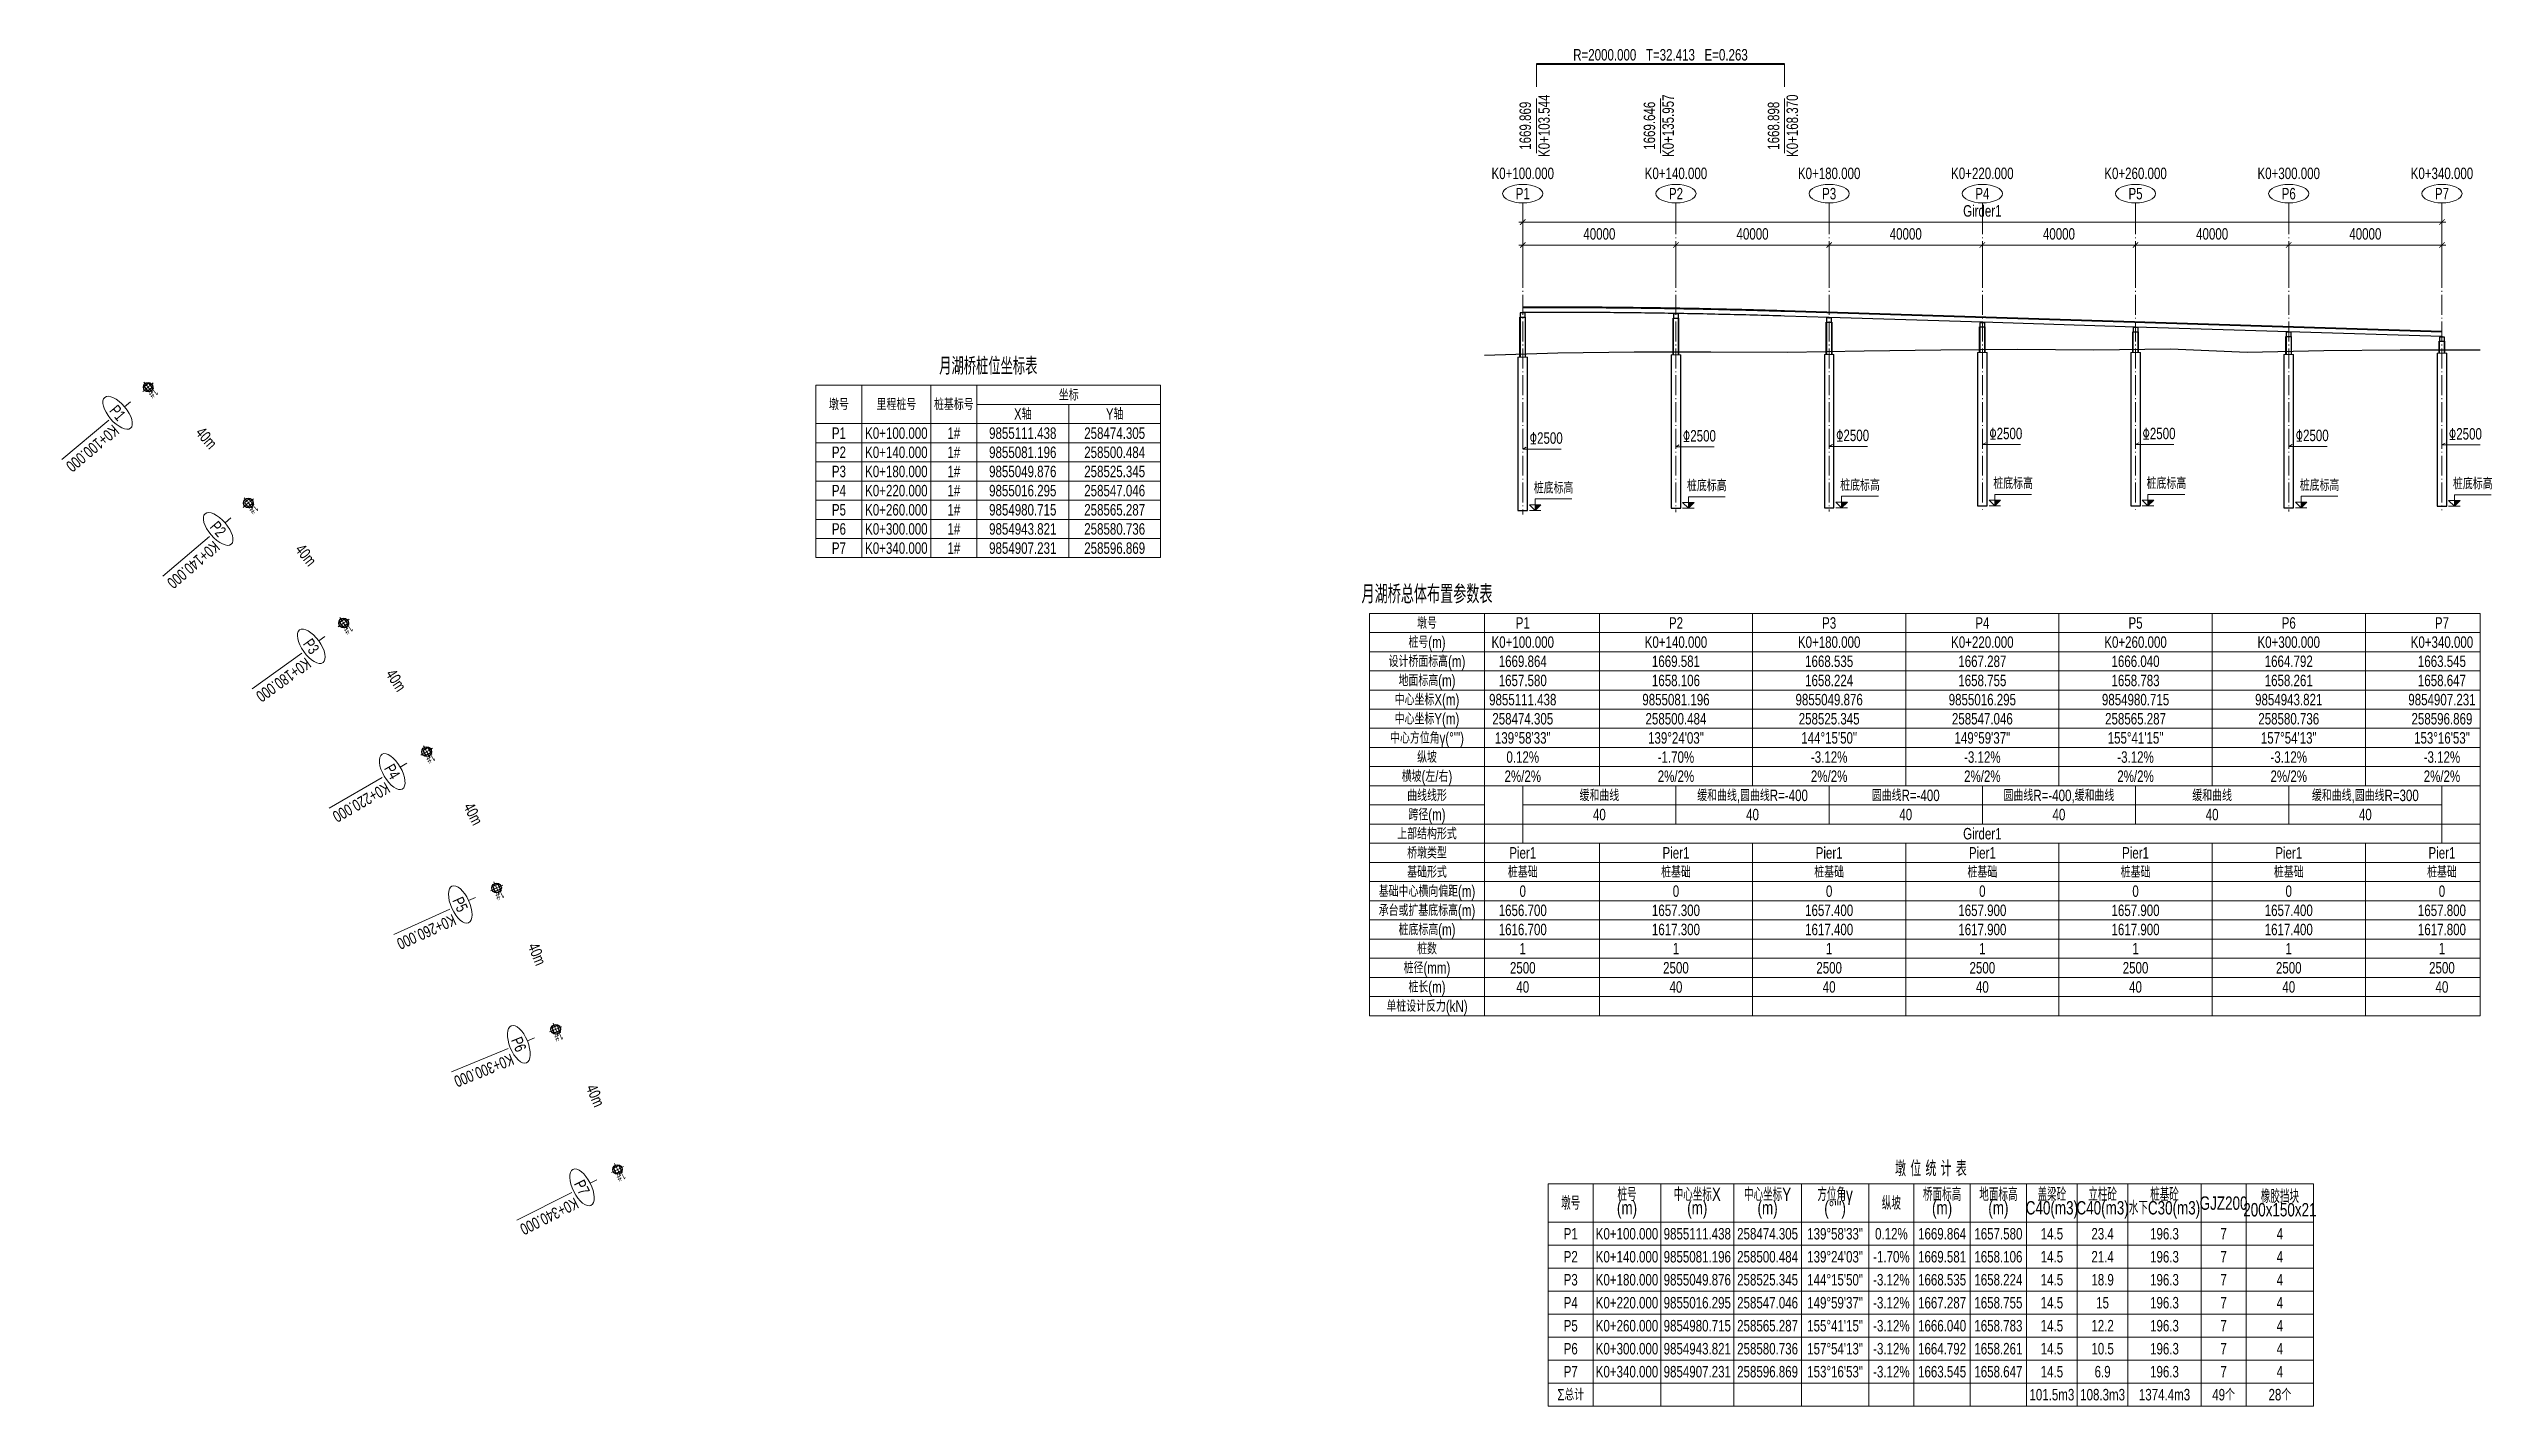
# Model space of a CAD drawing. Header units: millimetres. Extents: x 258084 to 258722, y 9854104 to 9854458.
import ezdxf
from ezdxf.enums import TextEntityAlignment as Align

# ---------------------------------------------------------------- set-up
doc = ezdxf.new("R2010")
doc.units = ezdxf.units.MM
doc.linetypes.add('HIDDEN', pattern=[0.375, 0.25, -0.125])
doc.linetypes.add('ZXX0', pattern=[30, 13, -2, 0.5, -2, 12.5])
for name, color, linetype, lineweight in [('smedi', 7, 'Continuous', 15), ('桥－总－中心线', 1, 'ZXX0', 18), ('桥－总－桥面实线', 4, 'Continuous', 30), ('桥－总－桩实线', 4, 'Continuous', 30), ('桥－总－桩虚线', 3, 'HIDDEN', 20), ('桥－总－盖梁', 4, 'Continuous', 30), ('桥－总－立柱', 4, 'Continuous', 30), ('桥－综合标注', 31, 'Continuous', 13), ('桥－综合说明', 7, 'Continuous', 15)]:
    doc.layers.add(name, color=color, linetype=linetype, lineweight=lineweight)
doc.layers.add('地质剖面|地质剖面', color=7, linetype='Continuous')
doc.layers.add('结-文字', color=7, linetype='Continuous')
doc.styles.add('smedi', font='smsim', dxfattribs={"width": 0.75, "bigfont": 'smfs'})
doc.dimstyles.new('dimstyle1', dxfattribs={"dimtxt": 3, "dimasz": 1.41421, "dimexe": 1, "dimexo": 2, "dimgap": 0.5, "dimtad": 1, "dimdec": 0, "dimzin": 0, "dimdsep": 46, "dimtxsty": 'smedi', "dimblk": 'ARCHTICK', "dimcen": 0.09, "dimdle": 1, "dimclrd": 256, "dimclre": 256, "dimclrt": 256, "dimadec": 0, "dimazin": 0, "dimtfac": 1, "dimtdec": 0, "dimtix": 1, "dimtmove": 2, "dimatfit": 3, "dimldrblk": 'ARCHTICK', "dimfxl": 2, "dimtolj": 1, "dimtzin": 0, "dimlwd": -1, "dimlwe": -1, "dimarcsym": 0})

# ---------------------------------------------------------------- blocks, each defined once
blk = doc.blocks.new('※PL_Block-1402940774')
at = {"layer": 'smedi'}
for p, q in [((60.07, 141.09), (150.07, 141.09)), ((60.07, 141.09), (60.07, 96.09)), ((72.07, 141.09), (72.07, 96.09)), ((90.07, 141.09), (90.07, 96.09)), ((102.07, 141.09), (102.07, 96.09)), ((150.07, 141.09), (150.07, 96.09)), ((102.07, 136.09), (150.07, 136.09)), ((126.07, 136.09), (126.07, 96.09)), ((60.07, 131.09), (150.07, 131.09)), ((60.07, 126.09), (150.07, 126.09)), ((60.07, 121.09), (150.07, 121.09)), ((60.07, 116.09), (150.07, 116.09)), ((60.07, 111.09), (150.07, 111.09)), ((60.07, 106.09), (150.07, 106.09)), ((60.07, 101.09), (150.07, 101.09)), ((60.07, 96.09), (150.07, 96.09))]:
    blk.add_line(p, q, dxfattribs=at)
at = {"layer": '桥－综合说明', "style": 'smedi', "width": 0.75}
for s, height, p in [('月湖桥桩位坐标表', 4.5, (105.07, 146.09)), ('坐标', 3, (126.07, 138.59)), ('墩号', 3, (66.07, 136.09)), ('里程桩号', 3, (81.07, 136.09)), ('桩基标号', 3, (96.07, 136.09)), ('X轴', 3, (114.07, 133.59)), ('Y轴', 3, (138.07, 133.59)), ('P1', 3, (66.07, 128.59)), ('K0+100.000', 3, (81.07, 128.59)), ('1#', 3, (96.07, 128.59)), ('9855111.438', 3, (114.07, 128.59)), ('258474.305', 3, (138.07, 128.59)), ('P2', 3, (66.07, 123.59)), ('K0+140.000', 3, (81.07, 123.59)), ('1#', 3, (96.07, 123.59)), ('9855081.196', 3, (114.07, 123.59)), ('258500.484', 3, (138.07, 123.59)), ('P3', 3, (66.07, 118.59)), ('P4', 3, (66.07, 113.59)), ('K0+180.000', 3, (81.07, 118.59)), ('K0+220.000', 3, (81.07, 113.59)), ('1#', 3, (96.07, 118.59)), ('1#', 3, (96.07, 113.59)), ('9855049.876', 3, (114.07, 118.59)), ('9855016.295', 3, (114.07, 113.59)), ('258525.345', 3, (138.07, 118.59)), ('258547.046', 3, (138.07, 113.59)), ('P5', 3, (66.07, 108.59)), ('K0+260.000', 3, (81.07, 108.59)), ('1#', 3, (96.07, 108.59)), ('9854980.715', 3, (114.07, 108.59)), ('258565.287', 3, (138.07, 108.59)), ('P6', 3, (66.07, 103.59)), ('K0+300.000', 3, (81.07, 103.59)), ('1#', 3, (96.07, 103.59)), ('9854943.821', 3, (114.07, 103.59)), ('258580.736', 3, (138.07, 103.59)), ('P7', 3, (66.07, 98.59)), ('K0+340.000', 3, (81.07, 98.59)), ('1#', 3, (96.07, 98.59)), ('9854907.231', 3, (114.07, 98.59)), ('258596.869', 3, (138.07, 98.59))]:
    blk.add_text(s, height=height, dxfattribs=at).set_placement(p, align=Align.MIDDLE_CENTER)
for rotation, p in [(220.02416, (-113.98, 140.21)), (220.59921, (-87.8, 109.97)), (215.7361, (-62.97, 78.63)), (210.00652, (-41.31, 45.02)), (204.31237, (-23.12, 9.41)), (202.09651, (-7.69, -27.49)), (206.71849, (8.48, -64.06))]:
    blk.add_text('1#', height=2, rotation=rotation, dxfattribs=at).set_placement(p, align=Align.BOTTOM_CENTER)
blk = doc.blocks.new('※PB_1973002180_1412p1')
at = {"layer": '桥－总－中心线', "ltscale": 0.08}
for p, q in [((-1.75, 0), (1.75, 0)), ((0, -1.75), (0, 1.75))]:
    blk.add_line(p, q, dxfattribs=at)
at = {"layer": '桥－总－桩实线'}
blk.add_circle((0, 0), 1.25, dxfattribs=at)
at = {"layer": '桥－总－立柱'}
for p, q in [((-0.75, -0.6), (-0.75, 0.6)), ((-0.6, 0.75), (0.6, 0.75)), ((0.75, -0.6), (0.75, 0.6)), ((-0.6, -0.75), (0.6, -0.75))]:
    blk.add_line(p, q, dxfattribs=at)
for centre, start, end in [((-0.6, 0.6), 90, 180), ((0.6, 0.6), 0, 90), ((-0.6, -0.6), 180, 270), ((0.6, -0.6), 270, 360)]:
    blk.add_arc(centre, 0.15, start, end, dxfattribs=at)
blk = doc.blocks.new('※PB_1973002180_1412n1')
at = {"layer": '桥－综合说明'}
for p, q in [((0, -6), (0, -8)), ((0, -13.4), (0, -29.4))]:
    blk.add_line(p, q, dxfattribs=at)
blk.add_ellipse((0, -10.4), major_axis=(5.25, 0), ratio=0.457143, dxfattribs=at)
at = {"layer": '桥－综合说明', "style": 'smedi', "width": 0.75}
blk.add_text('P1', height=3, dxfattribs=at).set_placement((0, -10.4), align=Align.MIDDLE_CENTER)
blk.add_text('K0+100.000', height=3, rotation=270, dxfattribs=at).set_placement((0.5, -21.4), align=Align.BOTTOM_CENTER)
blk = doc.blocks.new('※PB_495418645_1413p1')
at = {"layer": '桥－总－中心线', "ltscale": 0.08}
for p, q in [((-1.75, 0), (1.75, 0)), ((0, -1.75), (0, 1.75))]:
    blk.add_line(p, q, dxfattribs=at)
at = {"layer": '桥－总－桩实线'}
blk.add_circle((0, 0), 1.25, dxfattribs=at)
at = {"layer": '桥－总－立柱'}
for p, q in [((-0.75, -0.6), (-0.75, 0.6)), ((-0.6, 0.75), (0.6, 0.75)), ((0.75, -0.6), (0.75, 0.6)), ((-0.6, -0.75), (0.6, -0.75))]:
    blk.add_line(p, q, dxfattribs=at)
for centre, start, end in [((-0.6, 0.6), 90, 180), ((0.6, 0.6), 0, 90), ((-0.6, -0.6), 180, 270), ((0.6, -0.6), 270, 360)]:
    blk.add_arc(centre, 0.15, start, end, dxfattribs=at)
blk = doc.blocks.new('※PB_495418645_1413n1')
at = {"layer": '桥－综合说明'}
for p, q in [((0, -6), (0, -8)), ((0, -13.4), (0, -29.4))]:
    blk.add_line(p, q, dxfattribs=at)
blk.add_ellipse((0, -10.4), major_axis=(5.25, 0), ratio=0.457143, dxfattribs=at)
at = {"layer": '桥－综合说明', "style": 'smedi', "width": 0.75}
blk.add_text('P2', height=3, dxfattribs=at).set_placement((0, -10.4), align=Align.MIDDLE_CENTER)
blk.add_text('K0+140.000', height=3, rotation=270, dxfattribs=at).set_placement((0.5, -21.4), align=Align.BOTTOM_CENTER)
blk = doc.blocks.new('※PB_-1104222530_1414p1')
at = {"layer": '桥－总－中心线', "ltscale": 0.08}
for p, q in [((-1.75, 0), (1.75, 0)), ((0, -1.75), (0, 1.75))]:
    blk.add_line(p, q, dxfattribs=at)
at = {"layer": '桥－总－桩实线'}
blk.add_circle((0, 0), 1.25, dxfattribs=at)
at = {"layer": '桥－总－立柱'}
for p, q in [((-0.75, -0.6), (-0.75, 0.6)), ((-0.6, 0.75), (0.6, 0.75)), ((0.75, -0.6), (0.75, 0.6)), ((-0.6, -0.75), (0.6, -0.75))]:
    blk.add_line(p, q, dxfattribs=at)
for centre, start, end in [((-0.6, 0.6), 90, 180), ((0.6, 0.6), 0, 90), ((-0.6, -0.6), 180, 270), ((0.6, -0.6), 270, 360)]:
    blk.add_arc(centre, 0.15, start, end, dxfattribs=at)
blk = doc.blocks.new('※PB_-1104222530_1414n1')
at = {"layer": '桥－综合说明'}
for p, q in [((0, -6), (0, -8)), ((0, -13.4), (0, -29.4))]:
    blk.add_line(p, q, dxfattribs=at)
blk.add_ellipse((0, -10.4), major_axis=(5.25, 0), ratio=0.457143, dxfattribs=at)
at = {"layer": '桥－综合说明', "style": 'smedi', "width": 0.75}
blk.add_text('P3', height=3, dxfattribs=at).set_placement((0, -10.4), align=Align.MIDDLE_CENTER)
blk.add_text('K0+180.000', height=3, rotation=270, dxfattribs=at).set_placement((0.5, -21.4), align=Align.BOTTOM_CENTER)
blk = doc.blocks.new('※PB_1301297591_1415p1')
at = {"layer": '桥－总－中心线', "ltscale": 0.08}
for p, q in [((-1.75, 0), (1.75, 0)), ((0, -1.75), (0, 1.75))]:
    blk.add_line(p, q, dxfattribs=at)
at = {"layer": '桥－总－桩实线'}
blk.add_circle((0, 0), 1.25, dxfattribs=at)
at = {"layer": '桥－总－立柱'}
for p, q in [((-0.75, -0.6), (-0.75, 0.6)), ((-0.6, 0.75), (0.6, 0.75)), ((0.75, -0.6), (0.75, 0.6)), ((-0.6, -0.75), (0.6, -0.75))]:
    blk.add_line(p, q, dxfattribs=at)
for centre, start, end in [((-0.6, 0.6), 90, 180), ((0.6, 0.6), 0, 90), ((-0.6, -0.6), 180, 270), ((0.6, -0.6), 270, 360)]:
    blk.add_arc(centre, 0.15, start, end, dxfattribs=at)
blk = doc.blocks.new('※PB_1301297591_1415n1')
at = {"layer": '桥－综合说明'}
for p, q in [((0, -6), (0, -8)), ((0, -13.4), (0, -29.4))]:
    blk.add_line(p, q, dxfattribs=at)
blk.add_ellipse((0, -10.4), major_axis=(5.25, 0), ratio=0.457143, dxfattribs=at)
at = {"layer": '桥－综合说明', "style": 'smedi', "width": 0.75}
blk.add_text('P4', height=3, dxfattribs=at).set_placement((0, -10.4), align=Align.MIDDLE_CENTER)
blk.add_text('K0+220.000', height=3, rotation=270, dxfattribs=at).set_placement((0.5, -21.4), align=Align.BOTTOM_CENTER)
blk = doc.blocks.new('※PB_-298078888_1416p1')
at = {"layer": '桥－总－中心线', "ltscale": 0.08}
for p, q in [((-1.75, 0), (1.75, 0)), ((0, -1.75), (0, 1.75))]:
    blk.add_line(p, q, dxfattribs=at)
at = {"layer": '桥－总－桩实线'}
blk.add_circle((0, 0), 1.25, dxfattribs=at)
at = {"layer": '桥－总－立柱'}
for p, q in [((-0.75, -0.6), (-0.75, 0.6)), ((-0.6, 0.75), (0.6, 0.75)), ((0.75, -0.6), (0.75, 0.6)), ((-0.6, -0.75), (0.6, -0.75))]:
    blk.add_line(p, q, dxfattribs=at)
for centre, start, end in [((-0.6, 0.6), 90, 180), ((0.6, 0.6), 0, 90), ((-0.6, -0.6), 180, 270), ((0.6, -0.6), 270, 360)]:
    blk.add_arc(centre, 0.15, start, end, dxfattribs=at)
blk = doc.blocks.new('※PB_-298078888_1416n1')
at = {"layer": '桥－综合说明'}
for p, q in [((0, -6), (0, -8)), ((0, -13.4), (0, -29.4))]:
    blk.add_line(p, q, dxfattribs=at)
blk.add_ellipse((0, -10.4), major_axis=(5.25, 0), ratio=0.457143, dxfattribs=at)
at = {"layer": '桥－综合说明', "style": 'smedi', "width": 0.75}
blk.add_text('P5', height=3, dxfattribs=at).set_placement((0, -10.4), align=Align.MIDDLE_CENTER)
blk.add_text('K0+260.000', height=3, rotation=270, dxfattribs=at).set_placement((0.5, -21.4), align=Align.BOTTOM_CENTER)
blk = doc.blocks.new('※PB_-1776221335_1417p1')
at = {"layer": '桥－总－中心线', "ltscale": 0.08}
for p, q in [((-1.75, 0), (1.75, 0)), ((0, -1.75), (0, 1.75))]:
    blk.add_line(p, q, dxfattribs=at)
at = {"layer": '桥－总－桩实线'}
blk.add_circle((0, 0), 1.25, dxfattribs=at)
at = {"layer": '桥－总－立柱'}
for p, q in [((-0.75, -0.6), (-0.75, 0.6)), ((-0.6, 0.75), (0.6, 0.75)), ((0.75, -0.6), (0.75, 0.6)), ((-0.6, -0.75), (0.6, -0.75))]:
    blk.add_line(p, q, dxfattribs=at)
for centre, start, end in [((-0.6, 0.6), 90, 180), ((0.6, 0.6), 0, 90), ((-0.6, -0.6), 180, 270), ((0.6, -0.6), 270, 360)]:
    blk.add_arc(centre, 0.15, start, end, dxfattribs=at)
blk = doc.blocks.new('※PB_-1776221335_1417n1')
at = {"layer": '桥－综合说明'}
for p, q in [((0, -6), (0, -8)), ((0, -13.4), (0, -29.4))]:
    blk.add_line(p, q, dxfattribs=at)
blk.add_ellipse((0, -10.4), major_axis=(5.25, 0), ratio=0.457143, dxfattribs=at)
at = {"layer": '桥－综合说明', "style": 'smedi', "width": 0.75}
blk.add_text('P6', height=3, dxfattribs=at).set_placement((0, -10.4), align=Align.MIDDLE_CENTER)
blk.add_text('K0+300.000', height=3, rotation=270, dxfattribs=at).set_placement((0.5, -21.4), align=Align.BOTTOM_CENTER)
blk = doc.blocks.new('※PB_818459666_1418p1')
at = {"layer": '桥－总－中心线', "ltscale": 0.08}
for p, q in [((-1.75, 0), (1.75, 0)), ((0, -1.75), (0, 1.75))]:
    blk.add_line(p, q, dxfattribs=at)
at = {"layer": '桥－总－桩实线'}
blk.add_circle((0, 0), 1.25, dxfattribs=at)
at = {"layer": '桥－总－立柱'}
for p, q in [((-0.75, -0.6), (-0.75, 0.6)), ((-0.6, 0.75), (0.6, 0.75)), ((0.75, -0.6), (0.75, 0.6)), ((-0.6, -0.75), (0.6, -0.75))]:
    blk.add_line(p, q, dxfattribs=at)
for centre, start, end in [((-0.6, 0.6), 90, 180), ((0.6, 0.6), 0, 90), ((-0.6, -0.6), 180, 270), ((0.6, -0.6), 270, 360)]:
    blk.add_arc(centre, 0.15, start, end, dxfattribs=at)
blk = doc.blocks.new('※PB_818459666_1418n1')
at = {"layer": '桥－综合说明'}
for p, q in [((0, -6), (0, -8)), ((0, -13.4), (0, -29.4))]:
    blk.add_line(p, q, dxfattribs=at)
blk.add_ellipse((0, -10.4), major_axis=(5.25, 0), ratio=0.457143, dxfattribs=at)
at = {"layer": '桥－综合说明', "style": 'smedi', "width": 0.75}
blk.add_text('P7', height=3, dxfattribs=at).set_placement((0, -10.4), align=Align.MIDDLE_CENTER)
blk.add_text('K0+340.000', height=3, rotation=270, dxfattribs=at).set_placement((0.5, -21.4), align=Align.BOTTOM_CENTER)
blk = doc.blocks.new('※PB_-586012003_1263n4')
at = {"layer": '桥－综合说明', "style": 'smedi', "width": 0.75}
blk.add_text('40m', height=3, dxfattribs=at).set_placement((0, 0.5), align=Align.BOTTOM_CENTER)
blk = doc.blocks.new('※PB_-586012003_1263n5')
at = {"layer": '桥－综合说明', "style": 'smedi', "width": 0.75}
blk.add_text('40m', height=3, dxfattribs=at).set_placement((0, 0.5), align=Align.BOTTOM_CENTER)
blk = doc.blocks.new('※PB_-586012003_1263n6')
at = {"layer": '桥－综合说明', "style": 'smedi', "width": 0.75}
blk.add_text('40m', height=3, dxfattribs=at).set_placement((0, 0.5), align=Align.BOTTOM_CENTER)
blk = doc.blocks.new('※PB_-586012003_1263n7')
at = {"layer": '桥－综合说明', "style": 'smedi', "width": 0.75}
blk.add_text('40m', height=3, dxfattribs=at).set_placement((0, 0.5), align=Align.BOTTOM_CENTER)
blk = doc.blocks.new('※PB_-586012003_1263n8')
at = {"layer": '桥－综合说明', "style": 'smedi', "width": 0.75}
blk.add_text('40m', height=3, dxfattribs=at).set_placement((0, 0.5), align=Align.BOTTOM_CENTER)
blk = doc.blocks.new('※PB_-586012003_1263n9')
at = {"layer": '桥－综合说明', "style": 'smedi', "width": 0.75}
blk.add_text('40m', height=3, dxfattribs=at).set_placement((0, 0.5), align=Align.BOTTOM_CENTER)
blk = doc.blocks.new('※PB_1973002180_1412p2')
at = {"layer": 'smedi'}
for p, q in [((0, -37.16), (0.87, -36.66)), ((1.75, -53.16), (4.75, -53.16))]:
    blk.add_line(p, q, dxfattribs=at)
at = {"layer": 'smedi', "color": 7, "linetype": 'Continuous', "lineweight": 15}
for p, q in [((0, -37.16), (10, -37.16)), ((3.25, -53.16), (3.25, -50.16)), ((3.25, -50.16), (12.85, -50.16)), ((3.25, -53.16), (1.75, -51.66)), ((1.75, -51.66), (4.75, -51.66)), ((3.25, -53.16), (4.75, -51.66))]:
    blk.add_line(p, q, dxfattribs=at)
blk.add_solid([(3.25, -53.16), (4.75, -51.66), (3.25, -51.66)], dxfattribs=at)
at = {"layer": '桥－总－桩实线'}
for p, q in [((-1.25, -13.16), (-1.25, -53.16)), ((1.25, -53.16), (1.25, -13.16)), ((-1.25, -53.16), (1.25, -53.16))]:
    blk.add_line(p, q, dxfattribs=at)
at = {"layer": '桥－总－桩虚线', "ltscale": 10}
blk.add_line((-1.25, -13.16), (1.25, -13.16), dxfattribs=at)
at = {"layer": '桥－总－立柱'}
for p, q in [((-0.75, -13.16), (-0.75, -2.67)), ((0.75, -13.16), (0.75, -2.67))]:
    blk.add_line(p, q, dxfattribs=at)
at = {"layer": '桥－综合说明', "color": 8}
for p, q in [((-0.7, -13.16), (-0.7, -2.67)), ((-0.6, -13.16), (-0.6, -2.67)), ((0.6, -13.16), (0.6, -2.67)), ((0.7, -13.16), (0.7, -2.67))]:
    blk.add_line(p, q, dxfattribs=at)
at = {"layer": '结-文字', "color": 7, "linetype": 'Continuous', "lineweight": 15, "style": 'smedi', "width": 0.75}
for s, p in [('%%1312500', (6.12, -36.66)), ('桩底标高', (8.05, -49.66))]:
    blk.add_text(s, height=3, dxfattribs=at).set_placement(p, align=Align.BOTTOM_CENTER)
blk = doc.blocks.new('※PB_1973002180_1412p3')
at = {"layer": '桥－总－盖梁'}
for p, q in [((0.65, -1.57), (-0.65, -1.57)), ((-0.65, -1.57), (-0.65, -2.67)), ((-0.65, -2.67), (0.65, -2.67)), ((0.65, -2.67), (0.65, -1.57))]:
    blk.add_line(p, q, dxfattribs=at)
at = {"layer": '桥－综合说明'}
for p, q in [((-0.15, -1.47), (0.15, -1.47)), ((-0.15, -1.47), (-0.15, -1.57)), ((-0.15, -1.57), (0.15, -1.57)), ((-0.1, -1.44), (0.1, -1.44)), ((-0.1, -1.44), (-0.1, -1.47)), ((0.1, -1.44), (0.1, -1.47)), ((0.15, -1.47), (0.15, -1.57))]:
    blk.add_line(p, q, dxfattribs=at)
blk = doc.blocks.new('※PB_1973002180_1412n2')
at = {"layer": '桥－总－中心线', "ltscale": 0.4}
blk.add_line((0, 2), (0, -76.3), dxfattribs=at)
at = {"layer": '桥－综合说明'}
blk.add_line((0, 2), (0, 5), dxfattribs=at)
blk.add_ellipse((0, 7.4), major_axis=(5.25, 0), ratio=0.457143, dxfattribs=at)
at = {"layer": '桥－综合说明', "style": 'smedi', "width": 0.75}
blk.add_text('K0+100.000', height=3, dxfattribs=at).set_placement((0, 10.3), align=Align.BOTTOM_CENTER)
blk.add_text('P1', height=3, dxfattribs=at).set_placement((0, 7.4), align=Align.MIDDLE_CENTER)
blk = doc.blocks.new('※PB_495418645_1413p2')
at = {"layer": 'smedi'}
for p, q in [((0, -36.28), (0.87, -35.78)), ((1.75, -52.28), (4.75, -52.28))]:
    blk.add_line(p, q, dxfattribs=at)
at = {"layer": 'smedi', "color": 7, "linetype": 'Continuous', "lineweight": 15}
for p, q in [((0, -36.28), (10, -36.28)), ((3.25, -52.28), (1.75, -50.78)), ((1.75, -50.78), (4.75, -50.78)), ((3.25, -52.28), (3.25, -49.28)), ((3.25, -49.28), (12.85, -49.28)), ((3.25, -52.28), (4.75, -50.78))]:
    blk.add_line(p, q, dxfattribs=at)
blk.add_solid([(3.25, -52.28), (4.75, -50.78), (3.25, -50.78)], dxfattribs=at)
at = {"layer": '桥－总－桩实线'}
for p, q in [((-1.25, -12.28), (-1.25, -52.28)), ((1.25, -52.28), (1.25, -12.28)), ((-1.25, -52.28), (1.25, -52.28))]:
    blk.add_line(p, q, dxfattribs=at)
at = {"layer": '桥－总－桩虚线', "ltscale": 10}
blk.add_line((-1.25, -12.28), (1.25, -12.28), dxfattribs=at)
at = {"layer": '桥－总－立柱'}
for p, q in [((-0.75, -12.28), (-0.75, -2.67)), ((0.75, -12.28), (0.75, -2.67))]:
    blk.add_line(p, q, dxfattribs=at)
at = {"layer": '桥－综合说明', "color": 8}
for p, q in [((-0.7, -12.28), (-0.7, -2.67)), ((-0.6, -12.28), (-0.6, -2.67)), ((0.6, -12.28), (0.6, -2.67)), ((0.7, -12.28), (0.7, -2.67))]:
    blk.add_line(p, q, dxfattribs=at)
at = {"layer": '结-文字', "color": 7, "linetype": 'Continuous', "lineweight": 15, "style": 'smedi', "width": 0.75}
for s, p in [('%%1312500', (6.12, -35.78)), ('桩底标高', (8.05, -48.78))]:
    blk.add_text(s, height=3, dxfattribs=at).set_placement(p, align=Align.BOTTOM_CENTER)
blk = doc.blocks.new('※PB_495418645_1413p3')
at = {"layer": '桥－总－盖梁'}
for p, q in [((0.65, -1.57), (-0.65, -1.57)), ((-0.65, -1.57), (-0.65, -2.67)), ((-0.65, -2.67), (0.65, -2.67)), ((0.65, -2.67), (0.65, -1.57))]:
    blk.add_line(p, q, dxfattribs=at)
at = {"layer": '桥－综合说明'}
for p, q in [((-0.15, -1.47), (0.15, -1.47)), ((-0.15, -1.47), (-0.15, -1.57)), ((-0.15, -1.57), (0.15, -1.57)), ((-0.1, -1.44), (0.1, -1.44)), ((-0.1, -1.44), (-0.1, -1.47)), ((0.1, -1.44), (0.1, -1.47)), ((0.15, -1.47), (0.15, -1.57))]:
    blk.add_line(p, q, dxfattribs=at)
blk = doc.blocks.new('※PB_495418645_1413n2')
at = {"layer": '桥－总－中心线', "ltscale": 0.4}
blk.add_line((0, 2), (0, -75.7), dxfattribs=at)
at = {"layer": '桥－综合说明'}
blk.add_line((0, 2), (0, 5), dxfattribs=at)
blk.add_ellipse((0, 7.4), major_axis=(5.25, 0), ratio=0.457143, dxfattribs=at)
at = {"layer": '桥－综合说明', "style": 'smedi', "width": 0.75}
blk.add_text('K0+140.000', height=3, dxfattribs=at).set_placement((0, 10.3), align=Align.BOTTOM_CENTER)
blk.add_text('P2', height=3, dxfattribs=at).set_placement((0, 7.4), align=Align.MIDDLE_CENTER)
blk = doc.blocks.new('※PB_-1104222530_1414p2')
at = {"layer": 'smedi'}
for p, q in [((0, -35.13), (0.87, -34.63)), ((1.75, -51.13), (4.75, -51.13))]:
    blk.add_line(p, q, dxfattribs=at)
at = {"layer": 'smedi', "color": 7, "linetype": 'Continuous', "lineweight": 15}
for p, q in [((0, -35.13), (10, -35.13)), ((3.25, -51.13), (1.75, -49.63)), ((1.75, -49.63), (4.75, -49.63)), ((3.25, -51.13), (3.25, -48.13)), ((3.25, -48.13), (12.85, -48.13)), ((3.25, -51.13), (4.75, -49.63))]:
    blk.add_line(p, q, dxfattribs=at)
blk.add_solid([(3.25, -51.13), (4.75, -49.63), (3.25, -49.63)], dxfattribs=at)
at = {"layer": '桥－总－桩实线'}
for p, q in [((-1.25, -11.13), (-1.25, -51.13)), ((1.25, -51.13), (1.25, -11.13)), ((-1.25, -51.13), (1.25, -51.13))]:
    blk.add_line(p, q, dxfattribs=at)
at = {"layer": '桥－总－桩虚线', "ltscale": 10}
blk.add_line((-1.25, -11.13), (1.25, -11.13), dxfattribs=at)
at = {"layer": '桥－总－立柱'}
for p, q in [((-0.75, -11.13), (-0.75, -2.67)), ((0.75, -11.13), (0.75, -2.67))]:
    blk.add_line(p, q, dxfattribs=at)
at = {"layer": '桥－综合说明', "color": 8}
for p, q in [((-0.7, -11.13), (-0.7, -2.67)), ((-0.6, -11.13), (-0.6, -2.67)), ((0.6, -11.13), (0.6, -2.67)), ((0.7, -11.13), (0.7, -2.67))]:
    blk.add_line(p, q, dxfattribs=at)
at = {"layer": '结-文字', "color": 7, "linetype": 'Continuous', "lineweight": 15, "style": 'smedi', "width": 0.75}
for s, p in [('%%1312500', (6.12, -34.63)), ('桩底标高', (8.05, -47.63))]:
    blk.add_text(s, height=3, dxfattribs=at).set_placement(p, align=Align.BOTTOM_CENTER)
blk = doc.blocks.new('※PB_-1104222530_1414p3')
at = {"layer": '桥－总－盖梁'}
for p, q in [((0.65, -1.57), (-0.65, -1.57)), ((-0.65, -1.57), (-0.65, -2.67)), ((-0.65, -2.67), (0.65, -2.67)), ((0.65, -2.67), (0.65, -1.57))]:
    blk.add_line(p, q, dxfattribs=at)
at = {"layer": '桥－综合说明'}
for p, q in [((-0.15, -1.47), (0.15, -1.47)), ((-0.15, -1.47), (-0.15, -1.57)), ((-0.15, -1.57), (0.15, -1.57)), ((-0.1, -1.44), (0.1, -1.44)), ((-0.1, -1.44), (-0.1, -1.47)), ((0.1, -1.44), (0.1, -1.47)), ((0.15, -1.47), (0.15, -1.57))]:
    blk.add_line(p, q, dxfattribs=at)
blk = doc.blocks.new('※PB_-1104222530_1414n2')
at = {"layer": '桥－总－中心线', "ltscale": 0.4}
blk.add_line((0, 2), (0, -75.6), dxfattribs=at)
at = {"layer": '桥－综合说明'}
blk.add_line((0, 2), (0, 5), dxfattribs=at)
blk.add_ellipse((0, 7.4), major_axis=(5.25, 0), ratio=0.457143, dxfattribs=at)
at = {"layer": '桥－综合说明', "style": 'smedi', "width": 0.75}
blk.add_text('K0+180.000', height=3, dxfattribs=at).set_placement((0, 10.3), align=Align.BOTTOM_CENTER)
blk.add_text('P3', height=3, dxfattribs=at).set_placement((0, 7.4), align=Align.MIDDLE_CENTER)
blk = doc.blocks.new('※PB_1301297591_1415p2')
at = {"layer": 'smedi'}
for p, q in [((0, -33.39), (0.87, -32.89)), ((1.75, -49.39), (4.75, -49.39))]:
    blk.add_line(p, q, dxfattribs=at)
at = {"layer": 'smedi', "color": 7, "linetype": 'Continuous', "lineweight": 15}
for p, q in [((0, -33.39), (10, -33.39)), ((3.25, -49.39), (1.75, -47.89)), ((1.75, -47.89), (4.75, -47.89)), ((3.25, -49.39), (3.25, -46.39)), ((3.25, -46.39), (12.85, -46.39)), ((3.25, -49.39), (4.75, -47.89))]:
    blk.add_line(p, q, dxfattribs=at)
blk.add_solid([(3.25, -49.39), (4.75, -47.89), (3.25, -47.89)], dxfattribs=at)
at = {"layer": '桥－总－桩实线'}
for p, q in [((-1.25, -9.39), (-1.25, -49.39)), ((1.25, -49.39), (1.25, -9.39)), ((-1.25, -49.39), (1.25, -49.39))]:
    blk.add_line(p, q, dxfattribs=at)
at = {"layer": '桥－总－桩虚线', "ltscale": 10}
blk.add_line((-1.25, -9.39), (1.25, -9.39), dxfattribs=at)
at = {"layer": '桥－总－立柱'}
for p, q in [((-0.75, -9.39), (-0.75, -2.67)), ((0.75, -9.39), (0.75, -2.67))]:
    blk.add_line(p, q, dxfattribs=at)
at = {"layer": '桥－综合说明', "color": 8}
for p, q in [((-0.7, -9.39), (-0.7, -2.67)), ((-0.6, -9.39), (-0.6, -2.67)), ((0.6, -9.39), (0.6, -2.67)), ((0.7, -9.39), (0.7, -2.67))]:
    blk.add_line(p, q, dxfattribs=at)
at = {"layer": '结-文字', "color": 7, "linetype": 'Continuous', "lineweight": 15, "style": 'smedi', "width": 0.75}
for s, p in [('%%1312500', (6.12, -32.89)), ('桩底标高', (8.05, -45.89))]:
    blk.add_text(s, height=3, dxfattribs=at).set_placement(p, align=Align.BOTTOM_CENTER)
blk = doc.blocks.new('※PB_1301297591_1415p3')
at = {"layer": '桥－总－盖梁'}
for p, q in [((0.65, -1.57), (-0.65, -1.57)), ((-0.65, -1.57), (-0.65, -2.67)), ((-0.65, -2.67), (0.65, -2.67)), ((0.65, -2.67), (0.65, -1.57))]:
    blk.add_line(p, q, dxfattribs=at)
at = {"layer": '桥－综合说明'}
for p, q in [((-0.15, -1.47), (0.15, -1.47)), ((-0.15, -1.47), (-0.15, -1.57)), ((-0.15, -1.57), (0.15, -1.57)), ((-0.1, -1.44), (0.1, -1.44)), ((-0.1, -1.44), (-0.1, -1.47)), ((0.1, -1.44), (0.1, -1.47)), ((0.15, -1.47), (0.15, -1.57))]:
    blk.add_line(p, q, dxfattribs=at)
blk = doc.blocks.new('※PB_1301297591_1415n2')
at = {"layer": '桥－总－中心线', "ltscale": 0.4}
blk.add_line((0, 2), (0, -75.1), dxfattribs=at)
at = {"layer": '桥－综合说明'}
blk.add_line((0, 2), (0, 5), dxfattribs=at)
blk.add_ellipse((0, 7.4), major_axis=(5.25, 0), ratio=0.457143, dxfattribs=at)
at = {"layer": '桥－综合说明', "style": 'smedi', "width": 0.75}
blk.add_text('K0+220.000', height=3, dxfattribs=at).set_placement((0, 10.3), align=Align.BOTTOM_CENTER)
blk.add_text('P4', height=3, dxfattribs=at).set_placement((0, 7.4), align=Align.MIDDLE_CENTER)
blk = doc.blocks.new('※PB_-298078888_1416p2')
at = {"layer": 'smedi'}
for p, q in [((0, -32.14), (0.87, -31.64)), ((1.75, -48.14), (4.75, -48.14))]:
    blk.add_line(p, q, dxfattribs=at)
at = {"layer": 'smedi', "color": 7, "linetype": 'Continuous', "lineweight": 15}
for p, q in [((0, -32.14), (10, -32.14)), ((3.25, -48.14), (1.75, -46.64)), ((1.75, -46.64), (4.75, -46.64)), ((3.25, -48.14), (3.25, -45.14)), ((3.25, -45.14), (12.85, -45.14)), ((3.25, -48.14), (4.75, -46.64))]:
    blk.add_line(p, q, dxfattribs=at)
blk.add_solid([(3.25, -48.14), (4.75, -46.64), (3.25, -46.64)], dxfattribs=at)
at = {"layer": '桥－总－桩实线'}
for p, q in [((-1.25, -8.14), (-1.25, -48.14)), ((1.25, -48.14), (1.25, -8.14)), ((-1.25, -48.14), (1.25, -48.14))]:
    blk.add_line(p, q, dxfattribs=at)
at = {"layer": '桥－总－桩虚线', "ltscale": 10}
blk.add_line((-1.25, -8.14), (1.25, -8.14), dxfattribs=at)
at = {"layer": '桥－总－立柱'}
for p, q in [((-0.75, -8.14), (-0.75, -2.67)), ((0.75, -8.14), (0.75, -2.67))]:
    blk.add_line(p, q, dxfattribs=at)
at = {"layer": '桥－综合说明', "color": 8}
for p, q in [((-0.7, -8.14), (-0.7, -2.67)), ((-0.6, -8.14), (-0.6, -2.67)), ((0.6, -8.14), (0.6, -2.67)), ((0.7, -8.14), (0.7, -2.67))]:
    blk.add_line(p, q, dxfattribs=at)
at = {"layer": '结-文字', "color": 7, "linetype": 'Continuous', "lineweight": 15, "style": 'smedi', "width": 0.75}
for s, p in [('%%1312500', (6.12, -31.64)), ('桩底标高', (8.05, -44.64))]:
    blk.add_text(s, height=3, dxfattribs=at).set_placement(p, align=Align.BOTTOM_CENTER)
blk = doc.blocks.new('※PB_-298078888_1416p3')
at = {"layer": '桥－总－盖梁'}
for p, q in [((0.65, -1.57), (-0.65, -1.57)), ((-0.65, -1.57), (-0.65, -2.67)), ((-0.65, -2.67), (0.65, -2.67)), ((0.65, -2.67), (0.65, -1.57))]:
    blk.add_line(p, q, dxfattribs=at)
at = {"layer": '桥－综合说明'}
for p, q in [((-0.15, -1.47), (0.15, -1.47)), ((-0.15, -1.47), (-0.15, -1.57)), ((-0.15, -1.57), (0.15, -1.57)), ((-0.1, -1.44), (0.1, -1.44)), ((-0.1, -1.44), (-0.1, -1.47)), ((0.1, -1.44), (0.1, -1.47)), ((0.15, -1.47), (0.15, -1.57))]:
    blk.add_line(p, q, dxfattribs=at)
blk = doc.blocks.new('※PB_-298078888_1416n2')
at = {"layer": '桥－总－中心线', "ltscale": 0.4}
blk.add_line((0, 2), (0, -75.1), dxfattribs=at)
at = {"layer": '桥－综合说明'}
blk.add_line((0, 2), (0, 5), dxfattribs=at)
blk.add_ellipse((0, 7.4), major_axis=(5.25, 0), ratio=0.457143, dxfattribs=at)
at = {"layer": '桥－综合说明', "style": 'smedi', "width": 0.75}
blk.add_text('K0+260.000', height=3, dxfattribs=at).set_placement((0, 10.3), align=Align.BOTTOM_CENTER)
blk.add_text('P5', height=3, dxfattribs=at).set_placement((0, 7.4), align=Align.MIDDLE_CENTER)
blk = doc.blocks.new('※PB_-1776221335_1417p2')
at = {"layer": 'smedi'}
for p, q in [((0, -31.39), (0.87, -30.89)), ((1.75, -47.39), (4.75, -47.39))]:
    blk.add_line(p, q, dxfattribs=at)
at = {"layer": 'smedi', "color": 7, "linetype": 'Continuous', "lineweight": 15}
for p, q in [((0, -31.39), (10, -31.39)), ((3.25, -47.39), (3.25, -44.39)), ((3.25, -44.39), (12.85, -44.39)), ((3.25, -47.39), (1.75, -45.89)), ((1.75, -45.89), (4.75, -45.89)), ((3.25, -47.39), (4.75, -45.89))]:
    blk.add_line(p, q, dxfattribs=at)
blk.add_solid([(3.25, -47.39), (4.75, -45.89), (3.25, -45.89)], dxfattribs=at)
at = {"layer": '桥－总－桩实线'}
for p, q in [((-1.25, -7.39), (-1.25, -47.39)), ((1.25, -47.39), (1.25, -7.39)), ((-1.25, -47.39), (1.25, -47.39))]:
    blk.add_line(p, q, dxfattribs=at)
at = {"layer": '桥－总－桩虚线', "ltscale": 10}
blk.add_line((-1.25, -7.39), (1.25, -7.39), dxfattribs=at)
at = {"layer": '桥－总－立柱'}
for p, q in [((-0.75, -7.39), (-0.75, -2.67)), ((0.75, -7.39), (0.75, -2.67))]:
    blk.add_line(p, q, dxfattribs=at)
at = {"layer": '桥－综合说明', "color": 8}
for p, q in [((-0.7, -7.39), (-0.7, -2.67)), ((-0.6, -7.39), (-0.6, -2.67)), ((0.6, -7.39), (0.6, -2.67)), ((0.7, -7.39), (0.7, -2.67))]:
    blk.add_line(p, q, dxfattribs=at)
at = {"layer": '结-文字', "color": 7, "linetype": 'Continuous', "lineweight": 15, "style": 'smedi', "width": 0.75}
for s, p in [('%%1312500', (6.12, -30.89)), ('桩底标高', (8.05, -43.89))]:
    blk.add_text(s, height=3, dxfattribs=at).set_placement(p, align=Align.BOTTOM_CENTER)
blk = doc.blocks.new('※PB_-1776221335_1417p3')
at = {"layer": '桥－总－盖梁'}
for p, q in [((0.65, -1.57), (-0.65, -1.57)), ((-0.65, -1.57), (-0.65, -2.67)), ((-0.65, -2.67), (0.65, -2.67)), ((0.65, -2.67), (0.65, -1.57))]:
    blk.add_line(p, q, dxfattribs=at)
at = {"layer": '桥－综合说明'}
for p, q in [((-0.15, -1.47), (0.15, -1.47)), ((-0.15, -1.47), (-0.15, -1.57)), ((-0.15, -1.57), (0.15, -1.57)), ((-0.1, -1.44), (0.1, -1.44)), ((-0.1, -1.44), (-0.1, -1.47)), ((0.1, -1.44), (0.1, -1.47)), ((0.15, -1.47), (0.15, -1.57))]:
    blk.add_line(p, q, dxfattribs=at)
blk = doc.blocks.new('※PB_-1776221335_1417n2')
at = {"layer": '桥－总－中心线', "ltscale": 0.4}
blk.add_line((0, 2), (0, -75.6), dxfattribs=at)
at = {"layer": '桥－综合说明'}
blk.add_line((0, 2), (0, 5), dxfattribs=at)
blk.add_ellipse((0, 7.4), major_axis=(5.25, 0), ratio=0.457143, dxfattribs=at)
at = {"layer": '桥－综合说明', "style": 'smedi', "width": 0.75}
blk.add_text('K0+300.000', height=3, dxfattribs=at).set_placement((0, 10.3), align=Align.BOTTOM_CENTER)
blk.add_text('P6', height=3, dxfattribs=at).set_placement((0, 7.4), align=Align.MIDDLE_CENTER)
blk = doc.blocks.new('※PB_818459666_1418p2')
at = {"layer": 'smedi'}
for p, q in [((0, -29.74), (0.87, -29.24)), ((1.75, -45.74), (4.75, -45.74))]:
    blk.add_line(p, q, dxfattribs=at)
at = {"layer": 'smedi', "color": 7, "linetype": 'Continuous', "lineweight": 15}
for p, q in [((0, -29.74), (10, -29.74)), ((3.25, -45.74), (1.75, -44.24)), ((1.75, -44.24), (4.75, -44.24)), ((3.25, -45.74), (3.25, -42.74)), ((3.25, -42.74), (12.85, -42.74)), ((3.25, -45.74), (4.75, -44.24))]:
    blk.add_line(p, q, dxfattribs=at)
blk.add_solid([(3.25, -45.74), (4.75, -44.24), (3.25, -44.24)], dxfattribs=at)
at = {"layer": '桥－总－桩实线'}
for p, q in [((-1.25, -5.74), (-1.25, -45.74)), ((1.25, -45.74), (1.25, -5.74)), ((-1.25, -45.74), (1.25, -45.74))]:
    blk.add_line(p, q, dxfattribs=at)
at = {"layer": '桥－总－桩虚线', "ltscale": 10}
blk.add_line((-1.25, -5.74), (1.25, -5.74), dxfattribs=at)
at = {"layer": '桥－总－立柱'}
for p, q in [((-0.75, -5.74), (-0.75, -2.67)), ((0.75, -5.74), (0.75, -2.67))]:
    blk.add_line(p, q, dxfattribs=at)
at = {"layer": '桥－综合说明', "color": 8}
for p, q in [((-0.7, -5.74), (-0.7, -2.67)), ((-0.6, -5.74), (-0.6, -2.67)), ((0.6, -5.74), (0.6, -2.67)), ((0.7, -5.74), (0.7, -2.67))]:
    blk.add_line(p, q, dxfattribs=at)
at = {"layer": '结-文字', "color": 7, "linetype": 'Continuous', "lineweight": 15, "style": 'smedi', "width": 0.75}
for s, p in [('%%1312500', (6.12, -29.24)), ('桩底标高', (8.05, -42.24))]:
    blk.add_text(s, height=3, dxfattribs=at).set_placement(p, align=Align.BOTTOM_CENTER)
blk = doc.blocks.new('※PB_818459666_1418p3')
at = {"layer": '桥－总－盖梁'}
for p, q in [((0.65, -1.57), (-0.65, -1.57)), ((-0.65, -1.57), (-0.65, -2.67)), ((-0.65, -2.67), (0.65, -2.67)), ((0.65, -2.67), (0.65, -1.57))]:
    blk.add_line(p, q, dxfattribs=at)
at = {"layer": '桥－综合说明'}
for p, q in [((-0.15, -1.47), (0.15, -1.47)), ((-0.15, -1.47), (-0.15, -1.57)), ((-0.15, -1.57), (0.15, -1.57)), ((-0.1, -1.44), (0.1, -1.44)), ((-0.1, -1.44), (-0.1, -1.47)), ((0.1, -1.44), (0.1, -1.47)), ((0.15, -1.47), (0.15, -1.57))]:
    blk.add_line(p, q, dxfattribs=at)
blk = doc.blocks.new('※PB_818459666_1418n2')
at = {"layer": '桥－总－中心线', "ltscale": 0.4}
blk.add_line((0, 2), (0, -75.2), dxfattribs=at)
at = {"layer": '桥－综合说明'}
blk.add_line((0, 2), (0, 5), dxfattribs=at)
blk.add_ellipse((0, 7.4), major_axis=(5.25, 0), ratio=0.457143, dxfattribs=at)
at = {"layer": '桥－综合说明', "style": 'smedi', "width": 0.75}
blk.add_text('K0+340.000', height=3, dxfattribs=at).set_placement((0, 10.3), align=Align.BOTTOM_CENTER)
blk.add_text('P7', height=3, dxfattribs=at).set_placement((0, 7.4), align=Align.MIDDLE_CENTER)
blk = doc.blocks.new('※PB_-586012003_1263s')
at = {"layer": '桥－总－桥面实线'}
for p, q in [((100, 1669.69), (103.54, 1669.7)), ((100, 1668.49), (103.54, 1668.5)), ((103.54, 1669.7), (104.56, 1669.7)), ((103.54, 1668.5), (104.56, 1668.5)), ((104.56, 1669.7), (105.57, 1669.7)), ((104.56, 1668.5), (105.57, 1668.5)), ((105.57, 1669.7), (106.58, 1669.7)), ((105.57, 1668.5), (106.58, 1668.5)), ((106.58, 1669.7), (107.6, 1669.7)), ((106.58, 1668.5), (107.6, 1668.5)), ((107.6, 1669.7), (108.61, 1669.7)), ((107.6, 1668.5), (108.61, 1668.5)), ((108.61, 1669.7), (109.62, 1669.7)), ((108.61, 1668.5), (109.62, 1668.5)), ((109.62, 1669.7), (110.63, 1669.69)), ((109.62, 1668.5), (110.63, 1668.49)), ((110.63, 1669.69), (111.65, 1669.69)), ((110.63, 1668.49), (111.65, 1668.49)), ((111.65, 1669.69), (112.66, 1669.69)), ((111.65, 1668.49), (112.66, 1668.49)), ((112.66, 1669.69), (113.67, 1669.69)), ((112.66, 1668.49), (113.67, 1668.49)), ((113.67, 1669.69), (114.69, 1669.68)), ((113.67, 1668.49), (114.69, 1668.48)), ((114.69, 1669.68), (115.7, 1669.68)), ((114.69, 1668.48), (115.7, 1668.48)), ((115.7, 1669.68), (116.71, 1669.67)), ((115.7, 1668.48), (116.71, 1668.47)), ((116.71, 1669.67), (117.72, 1669.67)), ((116.71, 1668.47), (117.72, 1668.47)), ((117.72, 1669.67), (118.74, 1669.66)), ((117.72, 1668.47), (118.74, 1668.46)), ((118.74, 1669.66), (119.75, 1669.65)), ((118.74, 1668.46), (119.75, 1668.45)), ((119.75, 1669.65), (120.76, 1669.65)), ((119.75, 1668.45), (120.76, 1668.45)), ((120.76, 1669.65), (121.78, 1669.64)), ((120.76, 1668.45), (121.78, 1668.44)), ((121.78, 1669.64), (122.79, 1669.63)), ((121.78, 1668.44), (122.79, 1668.43)), ((122.79, 1669.63), (123.8, 1669.62)), ((122.79, 1668.43), (123.8, 1668.42)), ((123.8, 1669.62), (124.81, 1669.61)), ((123.8, 1668.42), (124.81, 1668.41)), ((124.81, 1669.61), (125.83, 1669.6)), ((124.81, 1668.41), (125.83, 1668.4)), ((125.83, 1669.6), (126.84, 1669.59)), ((125.83, 1668.4), (126.84, 1668.39)), ((126.84, 1669.59), (127.85, 1669.58)), ((126.84, 1668.39), (127.85, 1668.38)), ((127.85, 1669.58), (128.87, 1669.57)), ((127.85, 1668.38), (128.87, 1668.37)), ((128.87, 1669.57), (129.88, 1669.56)), ((128.87, 1668.37), (129.88, 1668.36)), ((129.88, 1669.56), (130.89, 1669.55)), ((129.88, 1668.36), (130.89, 1668.35)), ((130.89, 1669.55), (131.91, 1669.53)), ((130.89, 1668.35), (131.91, 1668.33)), ((131.91, 1669.53), (132.92, 1669.52)), ((131.91, 1668.33), (132.92, 1668.32)), ((132.92, 1669.52), (133.93, 1669.51)), ((132.92, 1668.32), (133.93, 1668.31)), ((133.93, 1669.51), (134.94, 1669.49)), ((133.93, 1668.31), (134.94, 1668.29)), ((134.94, 1669.49), (135.96, 1669.48)), ((134.94, 1668.29), (135.96, 1668.28)), ((135.96, 1669.48), (136.97, 1669.46)), ((135.96, 1668.28), (136.97, 1668.26)), ((136.97, 1669.46), (137.98, 1669.44)), ((136.97, 1668.26), (137.98, 1668.24)), ((137.98, 1669.44), (139, 1669.43)), ((137.98, 1668.24), (138.99, 1668.23)), ((138.99, 1668.23), (140, 1668.21)), ((139, 1669.43), (140.01, 1669.41)), ((140, 1668.21), (141.01, 1668.19)), ((140.01, 1669.41), (141.02, 1669.39)), ((141.01, 1668.19), (142.03, 1668.18)), ((141.02, 1669.39), (142.03, 1669.38)), ((142.03, 1669.38), (143.05, 1669.36)), ((142.03, 1668.18), (143.04, 1668.16)), ((143.04, 1668.16), (144.05, 1668.14)), ((143.05, 1669.36), (144.06, 1669.34)), ((144.05, 1668.14), (145.07, 1668.12)), ((144.06, 1669.34), (145.07, 1669.32)), ((145.07, 1669.32), (146.09, 1669.3)), ((145.07, 1668.12), (146.08, 1668.1)), ((146.08, 1668.1), (147.09, 1668.08)), ((146.09, 1669.3), (147.1, 1669.28)), ((147.09, 1668.08), (148.11, 1668.06)), ((147.1, 1669.28), (148.11, 1669.26)), ((148.11, 1669.26), (149.12, 1669.24)), ((148.11, 1668.06), (149.12, 1668.04)), ((149.12, 1669.24), (150.14, 1669.21)), ((149.12, 1668.04), (150.13, 1668.01)), ((150.13, 1668.01), (151.15, 1667.99)), ((150.14, 1669.21), (151.15, 1669.19)), ((151.15, 1669.19), (152.16, 1669.17)), ((151.15, 1667.99), (152.16, 1667.97)), ((152.16, 1669.17), (153.18, 1669.14)), ((152.16, 1667.97), (153.17, 1667.94)), ((153.17, 1667.94), (154.19, 1667.92)), ((153.18, 1669.14), (154.19, 1669.12)), ((154.19, 1669.12), (155.2, 1669.09)), ((154.19, 1667.92), (155.2, 1667.9)), ((155.2, 1669.09), (156.22, 1669.07)), ((155.2, 1667.9), (156.21, 1667.87)), ((156.21, 1667.87), (157.22, 1667.84)), ((156.22, 1669.07), (157.23, 1669.04)), ((157.22, 1667.84), (158.24, 1667.82)), ((157.23, 1669.04), (158.24, 1669.02)), ((158.24, 1669.02), (159.25, 1668.99)), ((158.24, 1667.82), (159.25, 1667.79)), ((159.25, 1668.99), (160.27, 1668.96)), ((159.25, 1667.79), (160.26, 1667.76)), ((160.26, 1667.76), (161.28, 1667.74)), ((160.27, 1668.96), (161.28, 1668.94)), ((161.28, 1668.94), (162.29, 1668.91)), ((161.28, 1667.74), (162.29, 1667.71)), ((162.29, 1668.91), (163.31, 1668.88)), ((162.29, 1667.71), (163.3, 1667.68)), ((163.3, 1667.68), (164.32, 1667.65)), ((163.31, 1668.88), (164.32, 1668.85)), ((164.32, 1668.85), (165.33, 1668.82)), ((164.32, 1667.65), (165.33, 1667.62)), ((165.33, 1668.82), (166.34, 1668.79)), ((165.33, 1667.62), (166.34, 1667.59)), ((166.34, 1668.79), (167.36, 1668.76)), ((166.34, 1667.59), (167.36, 1667.56)), ((167.36, 1668.76), (168.37, 1668.73)), ((167.36, 1667.56), (168.37, 1667.53)), ((168.37, 1668.73), (340, 1663.37)), ((168.37, 1667.53), (180, 1667.16)), ((180, 1667.16), (220, 1665.92)), ((220, 1665.92), (260, 1664.67)), ((260, 1664.67), (300, 1663.42)), ((300, 1663.42), (340, 1662.17))]:
    blk.add_line(p, q, dxfattribs=at)
blk = doc.blocks.new('_ArchTick')
at = {"color": 0, "linetype": 'ByBlock', "const_width": 0.15}
blk.add_lwpolyline([(-0.5, -0.5), (0.5, 0.5)], dxfattribs=at)
blk = doc.blocks.new('*D60')
at = {"layer": '桥－综合标注', "transparency": 16777216}
for p, q in [((-1, 14), (241, 14)), ((0, 8), (0, 15)), ((240, 8), (240, 15))]:
    blk.add_line(p, q, dxfattribs=at)
at = {"layer": '桥－综合标注', "transparency": 16777216, "xscale": 1.41421716286418, "yscale": 1.41421716286418}
for p in [(0, 14), (240, 14)]:
    blk.add_blockref('_ArchTick', p, dxfattribs=at)
at = {"layer": '桥－综合标注', "transparency": 16777216, "style": 'smedi', "width": 0.75}
blk.add_text('Girder1', height=3, dxfattribs=at).set_placement((120, 14.5), align=Align.BOTTOM_CENTER)
blk = doc.blocks.new('*D61')
at = {"layer": '桥－综合标注', "transparency": 16777216}
for p, q in [((-1, 8), (41, 8)), ((0, 2), (0, 9)), ((40, 2), (40, 9))]:
    blk.add_line(p, q, dxfattribs=at)
at = {"layer": '桥－综合标注', "transparency": 16777216, "xscale": 1.41421716286418, "yscale": 1.41421716286418}
for p in [(0, 8), (40, 8)]:
    blk.add_blockref('_ArchTick', p, dxfattribs=at)
at = {"layer": '桥－综合标注', "transparency": 16777216, "style": 'smedi', "width": 0.75}
blk.add_text('40000', height=3, dxfattribs=at).set_placement((20, 8.5), align=Align.BOTTOM_CENTER)
blk = doc.blocks.new('*D62')
at = {"layer": '桥－综合标注', "transparency": 16777216}
for p, q in [((39, 8), (81, 8)), ((40, 2), (40, 9)), ((80, 2), (80, 9))]:
    blk.add_line(p, q, dxfattribs=at)
at = {"layer": '桥－综合标注', "transparency": 16777216, "xscale": 1.41421716286418, "yscale": 1.41421716286418}
for p in [(40, 8), (80, 8)]:
    blk.add_blockref('_ArchTick', p, dxfattribs=at)
at = {"layer": '桥－综合标注', "transparency": 16777216, "style": 'smedi', "width": 0.75}
blk.add_text('40000', height=3, dxfattribs=at).set_placement((60, 8.5), align=Align.BOTTOM_CENTER)
blk = doc.blocks.new('*D63')
at = {"layer": '桥－综合标注', "transparency": 16777216}
for p, q in [((79, 8), (121, 8)), ((80, 2), (80, 9)), ((120, 2), (120, 9))]:
    blk.add_line(p, q, dxfattribs=at)
at = {"layer": '桥－综合标注', "transparency": 16777216, "xscale": 1.41421716286418, "yscale": 1.41421716286418}
for p in [(80, 8), (120, 8)]:
    blk.add_blockref('_ArchTick', p, dxfattribs=at)
at = {"layer": '桥－综合标注', "transparency": 16777216, "style": 'smedi', "width": 0.75}
blk.add_text('40000', height=3, dxfattribs=at).set_placement((100, 8.5), align=Align.BOTTOM_CENTER)
blk = doc.blocks.new('*D64')
at = {"layer": '桥－综合标注', "transparency": 16777216}
for p, q in [((119, 8), (161, 8)), ((120, 2), (120, 9)), ((160, 2), (160, 9))]:
    blk.add_line(p, q, dxfattribs=at)
at = {"layer": '桥－综合标注', "transparency": 16777216, "xscale": 1.41421716286418, "yscale": 1.41421716286418}
for p in [(120, 8), (160, 8)]:
    blk.add_blockref('_ArchTick', p, dxfattribs=at)
at = {"layer": '桥－综合标注', "transparency": 16777216, "style": 'smedi', "width": 0.75}
blk.add_text('40000', height=3, dxfattribs=at).set_placement((140, 8.5), align=Align.BOTTOM_CENTER)
blk = doc.blocks.new('*D65')
at = {"layer": '桥－综合标注', "transparency": 16777216}
for p, q in [((159, 8), (201, 8)), ((160, 2), (160, 9)), ((200, 2), (200, 9))]:
    blk.add_line(p, q, dxfattribs=at)
at = {"layer": '桥－综合标注', "transparency": 16777216, "xscale": 1.41421716286418, "yscale": 1.41421716286418}
for p in [(160, 8), (200, 8)]:
    blk.add_blockref('_ArchTick', p, dxfattribs=at)
at = {"layer": '桥－综合标注', "transparency": 16777216, "style": 'smedi', "width": 0.75}
blk.add_text('40000', height=3, dxfattribs=at).set_placement((180, 8.5), align=Align.BOTTOM_CENTER)
blk = doc.blocks.new('*D66')
at = {"layer": '桥－综合标注', "transparency": 16777216}
for p, q in [((199, 8), (241, 8)), ((200, 2), (200, 9)), ((240, 2), (240, 9))]:
    blk.add_line(p, q, dxfattribs=at)
at = {"layer": '桥－综合标注', "transparency": 16777216, "xscale": 1.41421716286418, "yscale": 1.41421716286418}
for p in [(200, 8), (240, 8)]:
    blk.add_blockref('_ArchTick', p, dxfattribs=at)
at = {"layer": '桥－综合标注', "transparency": 16777216, "style": 'smedi', "width": 0.75}
blk.add_text('40000', height=3, dxfattribs=at).set_placement((220, 8.5), align=Align.BOTTOM_CENTER)
blk = doc.blocks.new('※PB_-586012003_1263b1')
at = {"layer": '桥－综合说明', "lineweight": 40}
blk.add_line((-32.413, 26.25), (32.413, 26.25), dxfattribs=at)
at = {"layer": '桥－综合说明'}
for p, q in [((-32.413, 26.25), (-32.413, 20.25)), ((32.413, 26.25), (32.413, 20.25)), ((-32.413, 17.25), (-32.413, 3)), ((0, 17.25), (0, 3)), ((32.413, 17.25), (32.413, 3))]:
    blk.add_line(p, q, dxfattribs=at)
at = {"layer": '桥－综合说明', "style": 'smedi', "width": 0.75}
blk.add_text('R=2000.000   T=32.413   E=0.263', height=3, dxfattribs=at).set_placement((0, 28.65), align=Align.MIDDLE_CENTER)
for s, p in [('1669.869', (-32.913, 10.125)), ('1669.646', (-0.5, 10.125)), ('1668.898', (31.913, 10.125))]:
    blk.add_text(s, height=3, rotation=90, dxfattribs=at).set_placement(p, align=Align.BOTTOM_CENTER)
for s, p in [('K0+103.544', (-31.913, 10.125)), ('K0+135.957', (0.5, 10.125)), ('K0+168.370', (32.913, 10.125))]:
    blk.add_text(s, height=3, rotation=90, dxfattribs=at).set_placement(p, align=Align.TOP_CENTER)
blk = doc.blocks.new('※PB_-586012003_129r')
at = {"layer": '桥－总－桥面实线'}
for p, q in [((100, 1669.86), (103.54, 1669.87)), ((103.54, 1669.87), (104.56, 1669.87)), ((104.56, 1669.87), (105.57, 1669.87)), ((105.57, 1669.87), (106.58, 1669.87)), ((106.58, 1669.87), (107.6, 1669.87)), ((107.6, 1669.87), (108.61, 1669.87)), ((108.61, 1669.87), (109.62, 1669.87)), ((109.62, 1669.87), (110.63, 1669.86)), ((110.63, 1669.86), (111.65, 1669.86)), ((111.65, 1669.86), (112.66, 1669.86)), ((112.66, 1669.86), (113.67, 1669.86)), ((113.67, 1669.86), (114.69, 1669.85)), ((114.69, 1669.85), (115.7, 1669.85)), ((115.7, 1669.85), (116.71, 1669.84)), ((116.71, 1669.84), (117.72, 1669.84)), ((117.72, 1669.84), (118.74, 1669.83)), ((118.74, 1669.83), (119.75, 1669.82)), ((119.75, 1669.82), (120.76, 1669.82)), ((120.76, 1669.82), (121.78, 1669.81)), ((121.78, 1669.81), (122.79, 1669.8)), ((122.79, 1669.8), (123.8, 1669.79)), ((123.8, 1669.79), (124.81, 1669.78)), ((124.81, 1669.78), (125.83, 1669.77)), ((125.83, 1669.77), (126.84, 1669.76)), ((126.84, 1669.76), (127.85, 1669.75)), ((127.85, 1669.75), (128.87, 1669.74)), ((128.87, 1669.74), (129.88, 1669.73)), ((129.88, 1669.73), (130.89, 1669.72)), ((130.89, 1669.72), (131.91, 1669.7)), ((131.91, 1669.7), (132.92, 1669.69)), ((132.92, 1669.69), (133.93, 1669.68)), ((133.93, 1669.68), (134.94, 1669.66)), ((134.94, 1669.66), (135.96, 1669.65)), ((135.96, 1669.65), (136.97, 1669.63)), ((136.97, 1669.63), (137.98, 1669.61)), ((137.98, 1669.61), (139, 1669.6)), ((139, 1669.6), (140.01, 1669.58)), ((140.01, 1669.58), (141.02, 1669.56)), ((141.02, 1669.56), (142.03, 1669.55)), ((142.03, 1669.55), (143.05, 1669.53)), ((143.05, 1669.53), (144.06, 1669.51)), ((144.06, 1669.51), (145.07, 1669.49)), ((145.07, 1669.49), (146.09, 1669.47)), ((146.09, 1669.47), (147.1, 1669.45)), ((147.1, 1669.45), (148.11, 1669.43)), ((148.11, 1669.43), (149.12, 1669.41)), ((149.12, 1669.41), (150.14, 1669.38)), ((150.14, 1669.38), (151.15, 1669.36)), ((151.15, 1669.36), (152.16, 1669.34)), ((152.16, 1669.34), (153.18, 1669.31)), ((153.18, 1669.31), (154.19, 1669.29)), ((154.19, 1669.29), (155.2, 1669.26)), ((155.2, 1669.26), (156.22, 1669.24)), ((156.22, 1669.24), (157.23, 1669.21)), ((157.23, 1669.21), (158.24, 1669.19)), ((158.24, 1669.19), (159.25, 1669.16)), ((159.25, 1669.16), (160.27, 1669.13)), ((160.27, 1669.13), (161.28, 1669.11)), ((161.28, 1669.11), (162.29, 1669.08)), ((162.29, 1669.08), (163.31, 1669.05)), ((163.31, 1669.05), (164.32, 1669.02)), ((164.32, 1669.02), (165.33, 1668.99)), ((165.33, 1668.99), (166.34, 1668.96)), ((166.34, 1668.96), (167.36, 1668.93)), ((167.36, 1668.93), (168.37, 1668.9)), ((168.37, 1668.9), (340, 1663.54))]:
    blk.add_line(p, q, dxfattribs=at)
blk = doc.blocks.new('※PB_-586012003_129b')
at = {"layer": '地质剖面|地质剖面'}
for p, q in [((109.14, 1657.87), (129.13, 1658.11)), ((129.13, 1658.11), (149.13, 1658.1)), ((149.13, 1658.1), (169.13, 1658.07)), ((169.13, 1658.07), (189.13, 1658.35)), ((189.13, 1658.35), (209.13, 1658.64)), ((209.13, 1658.64), (229.13, 1658.85)), ((229.13, 1658.85), (249.13, 1658.62)), ((249.13, 1658.62), (269.13, 1658.92)), ((269.13, 1658.92), (289.13, 1658.05)), ((289.13, 1658.05), (309.13, 1658.43)), ((309.13, 1658.43), (329.13, 1658.66)), ((329.13, 1658.66), (349.13, 1658.64)), ((349.13, 1658.64), (350, 1658.65)), ((90, 1657.27), (109.14, 1657.87))]:
    blk.add_line(p, q, dxfattribs=at)
blk = doc.blocks.new('※PB_-586012003_129t')
at = {"layer": 'smedi'}
for p, q in [((60, 1589.84365), (350, 1589.84365)), ((60, 1589.84365), (60, 1484.84365)), ((90, 1589.84365), (90, 1484.84365)), ((120, 1589.84365), (120, 1544.84365)), ((160, 1589.84365), (160, 1544.84365)), ((200, 1589.84365), (200, 1544.84365)), ((240, 1589.84365), (240, 1544.84365)), ((280, 1589.84365), (280, 1544.84365)), ((320, 1589.84365), (320, 1544.84365)), ((350, 1589.84365), (350, 1484.84365)), ((60, 1584.84365), (350, 1584.84365)), ((60, 1579.84365), (350, 1579.84365)), ((60, 1574.84365), (350, 1574.84365)), ((60, 1569.84365), (350, 1569.84365)), ((60, 1564.84365), (350, 1564.84365)), ((60, 1559.84365), (350, 1559.84365)), ((60, 1554.84365), (350, 1554.84365)), ((60, 1549.84365), (350, 1549.84365)), ((60, 1544.84365), (350, 1544.84365)), ((100, 1544.84365), (100, 1529.84365)), ((140, 1544.84365), (140, 1534.84365)), ((180, 1544.84365), (180, 1534.84365)), ((220, 1544.84365), (220, 1534.84365)), ((260, 1544.84365), (260, 1534.84365)), ((300, 1544.84365), (300, 1534.84365)), ((340, 1544.84365), (340, 1529.84365)), ((60, 1539.84365), (90, 1539.84365)), ((100, 1539.84365), (340, 1539.84365)), ((60, 1534.84365), (350, 1534.84365)), ((60, 1529.84365), (350, 1529.84365)), ((60, 1524.84365), (350, 1524.84365)), ((120, 1529.84365), (120, 1484.84365)), ((160, 1529.84365), (160, 1484.84365)), ((200, 1529.84365), (200, 1484.84365)), ((240, 1529.84365), (240, 1484.84365)), ((280, 1529.84365), (280, 1484.84365)), ((320, 1529.84365), (320, 1484.84365)), ((60, 1519.84365), (350, 1519.84365)), ((60, 1514.84365), (350, 1514.84365)), ((60, 1509.84365), (350, 1509.84365)), ((60, 1504.84365), (350, 1504.84365)), ((60, 1499.84365), (350, 1499.84365)), ((60, 1494.84365), (350, 1494.84365)), ((60, 1489.84365), (350, 1489.84365)), ((60, 1484.84365), (350, 1484.84365))]:
    blk.add_line(p, q, dxfattribs=at)
at = {"layer": '桥－综合说明', "style": 'smedi', "width": 0.75}
for s, height, p in [('月湖桥总体布置参数表', 4.8, (75, 1594.84365)), ('墩号', 3, (75, 1587.34365)), ('P1', 3, (100, 1587.34365)), ('P2', 3, (140, 1587.34365)), ('P3', 3, (180, 1587.34365)), ('P4', 3, (220, 1587.34365)), ('P5', 3, (260, 1587.34365)), ('P6', 3, (300, 1587.34365)), ('P7', 3, (340, 1587.34365)), ('桩号(m)', 3, (75, 1582.34365)), ('K0+100.000', 3, (100, 1582.34365)), ('K0+140.000', 3, (140, 1582.34365)), ('K0+180.000', 3, (180, 1582.34365)), ('K0+220.000', 3, (220, 1582.34365)), ('K0+260.000', 3, (260, 1582.34365)), ('K0+300.000', 3, (300, 1582.34365)), ('K0+340.000', 3, (340, 1582.34365)), ('设计桥面标高(m)', 3, (75, 1577.34365)), ('1669.864', 3, (100, 1577.34365)), ('1669.581', 3, (140, 1577.34365)), ('1668.535', 3, (180, 1577.34365)), ('1667.287', 3, (220, 1577.34365)), ('1666.040', 3, (260, 1577.34365)), ('1664.792', 3, (300, 1577.34365)), ('1663.545', 3, (340, 1577.34365)), ('中心坐标X(m)', 3, (75, 1567.34365)), ('地面标高(m)', 3, (75, 1572.34365)), ('9855111.438', 3, (100, 1567.34365)), ('1657.580', 3, (100, 1572.34365)), ('9855081.196', 3, (140, 1567.34365)), ('1658.106', 3, (140, 1572.34365)), ('9855049.876', 3, (180, 1567.34365)), ('1658.224', 3, (180, 1572.34365)), ('9855016.295', 3, (220, 1567.34365)), ('1658.755', 3, (220, 1572.34365)), ('9854980.715', 3, (260, 1567.34365)), ('1658.783', 3, (260, 1572.34365)), ('9854943.821', 3, (300, 1567.34365)), ('1658.261', 3, (300, 1572.34365)), ('9854907.231', 3, (340, 1567.34365)), ('1658.647', 3, (340, 1572.34365)), ('中心坐标Y(m)', 3, (75, 1562.34365)), ('258474.305', 3, (100, 1562.34365)), ('258500.484', 3, (140, 1562.34365)), ('258525.345', 3, (180, 1562.34365)), ('258547.046', 3, (220, 1562.34365)), ('258565.287', 3, (260, 1562.34365)), ('258580.736', 3, (300, 1562.34365)), ('258596.869', 3, (340, 1562.34365)), ('中心方位角γ(%%d\'")', 3, (75, 1557.34365)), ('139%%d58\'33"', 3, (100, 1557.34365)), ('139%%d24\'03"', 3, (140, 1557.34365)), ('144%%d15\'50"', 3, (180, 1557.34365)), ('149%%d59\'37"', 3, (220, 1557.34365)), ('155%%d41\'15"', 3, (260, 1557.34365)), ('157%%d54\'13"', 3, (300, 1557.34365)), ('153%%d16\'53"', 3, (340, 1557.34365)), ('纵坡', 3, (75, 1552.34365)), ('0.12%', 3, (100, 1552.34365)), ('-1.70%', 3, (140, 1552.34365)), ('-3.12%', 3, (180, 1552.34365)), ('-3.12%', 3, (220, 1552.34365)), ('-3.12%', 3, (260, 1552.34365)), ('-3.12%', 3, (300, 1552.34365)), ('-3.12%', 3, (340, 1552.34365)), ('横坡(左/右)', 3, (75, 1547.34365)), ('曲线线形', 3, (75, 1542.34365)), ('2%/2%', 3, (100, 1547.34365)), ('缓和曲线', 3, (120, 1542.34365)), ('2%/2%', 3, (140, 1547.34365)), ('缓和曲线,圆曲线R=-400', 3, (160, 1542.34365)), ('2%/2%', 3, (180, 1547.34365)), ('圆曲线R=-400', 3, (200, 1542.34365)), ('2%/2%', 3, (220, 1547.34365)), ('圆曲线R=-400,缓和曲线', 3, (240, 1542.34365)), ('2%/2%', 3, (260, 1547.34365)), ('缓和曲线', 3, (280, 1542.34365)), ('2%/2%', 3, (300, 1547.34365)), ('缓和曲线,圆曲线R=300', 3, (320, 1542.34365)), ('2%/2%', 3, (340, 1547.34365)), ('跨径(m)', 3, (75, 1537.34365)), ('40', 3, (120, 1537.34365)), ('40', 3, (160, 1537.34365)), ('40', 3, (200, 1537.34365)), ('40', 3, (240, 1537.34365)), ('40', 3, (280, 1537.34365)), ('40', 3, (320, 1537.34365)), ('上部结构形式', 3, (75, 1532.34365)), ('Girder1', 3, (220, 1532.34365)), ('桥墩类型', 3, (75, 1527.34365)), ('基础形式', 3, (75, 1522.34365)), ('Pier1', 3, (100, 1527.34365)), ('桩基础', 3, (100, 1522.34365)), ('Pier1', 3, (140, 1527.34365)), ('桩基础', 3, (140, 1522.34365)), ('Pier1', 3, (180, 1527.34365)), ('桩基础', 3, (180, 1522.34365)), ('Pier1', 3, (220, 1527.34365)), ('桩基础', 3, (220, 1522.34365)), ('Pier1', 3, (260, 1527.34365)), ('桩基础', 3, (260, 1522.34365)), ('Pier1', 3, (300, 1527.34365)), ('桩基础', 3, (300, 1522.34365)), ('Pier1', 3, (340, 1527.34365)), ('桩基础', 3, (340, 1522.34365)), ('基础中心横向偏距(m)', 3, (75, 1517.34365)), ('0', 3, (100, 1517.34365)), ('0', 3, (140, 1517.34365)), ('0', 3, (180, 1517.34365)), ('0', 3, (220, 1517.34365)), ('0', 3, (260, 1517.34365)), ('0', 3, (300, 1517.34365)), ('0', 3, (340, 1517.34365)), ('承台或扩基底标高(m)', 3, (75, 1512.34365)), ('1656.700', 3, (100, 1512.34365)), ('1657.300', 3, (140, 1512.34365)), ('1657.400', 3, (180, 1512.34365)), ('1657.900', 3, (220, 1512.34365)), ('1657.900', 3, (260, 1512.34365)), ('1657.400', 3, (300, 1512.34365)), ('1657.800', 3, (340, 1512.34365)), ('桩底标高(m)', 3, (75, 1507.34365)), ('1616.700', 3, (100, 1507.34365)), ('1617.300', 3, (140, 1507.34365)), ('1617.400', 3, (180, 1507.34365)), ('1617.900', 3, (220, 1507.34365)), ('1617.900', 3, (260, 1507.34365)), ('1617.400', 3, (300, 1507.34365)), ('1617.800', 3, (340, 1507.34365)), ('桩径(mm)', 3, (75, 1497.34365)), ('桩数', 3, (75, 1502.34365)), ('2500', 3, (100, 1497.34365)), ('1', 3, (100, 1502.34365)), ('2500', 3, (140, 1497.34365)), ('1', 3, (140, 1502.34365)), ('2500', 3, (180, 1497.34365)), ('1', 3, (180, 1502.34365)), ('2500', 3, (220, 1497.34365)), ('1', 3, (220, 1502.34365)), ('2500', 3, (260, 1497.34365)), ('1', 3, (260, 1502.34365)), ('2500', 3, (300, 1497.34365)), ('1', 3, (300, 1502.34365)), ('2500', 3, (340, 1497.34365)), ('1', 3, (340, 1502.34365)), ('桩长(m)', 3, (75, 1492.34365)), ('40', 3, (100, 1492.34365)), ('40', 3, (140, 1492.34365)), ('40', 3, (180, 1492.34365)), ('40', 3, (220, 1492.34365)), ('40', 3, (260, 1492.34365)), ('40', 3, (300, 1492.34365)), ('40', 3, (340, 1492.34365)), ('单桩设计反力(kN)', 3, (75, 1487.34365))]:
    blk.add_text(s, height=height, dxfattribs=at).set_placement(p, align=Align.MIDDLE_CENTER)
blk = doc.blocks.new('※PB_0_130t')
at = {"layer": 'smedi'}
for p, q in [((0, 0), (199.87, 0)), ((0, 0), (0, -58)), ((11.77, 0), (11.77, -58)), ((29.4, 0), (29.4, -58)), ((48.49, 0), (48.49, -58)), ((66.11, 0), (66.11, -58)), ((83.74, 0), (83.74, -58)), ((95.51, 0), (95.51, -58)), ((110.21, 0), (110.21, -58)), ((124.91, 0), (124.91, -58)), ((138.15, 0), (138.15, -58)), ((151.39, 0), (151.39, -58)), ((170.47, 0), (170.47, -58)), ((182.25, 0), (182.25, -58)), ((199.87, 0), (199.87, -58)), ((0, -10), (199.87, -10)), ((0, -16), (199.87, -16)), ((0, -22), (199.87, -22)), ((0, -28), (199.87, -28)), ((0, -34), (199.87, -34)), ((0, -40), (199.87, -40)), ((0, -46), (199.87, -46)), ((0, -52), (199.87, -52)), ((0, -58), (199.87, -58))]:
    blk.add_line(p, q, dxfattribs=at)
at = {"layer": 'smedi', "style": 'smedi', "width": 0.75}
for s, height, p in [('墩号', 3.5, (5.89, -5)), ('纵坡', 3.5, (89.62, -5)), ('GJZ200', 3.5, (176.36, -5)), ('P1', 3, (5.89, -13)), ('K0+100.000', 3, (20.59, -13)), ('9855111.438', 3, (38.94, -13)), ('258474.305', 3, (57.3, -13)), ('139%%d58\'33"', 3, (74.92, -13)), ('0.12%', 3, (89.62, -13)), ('1669.864', 3, (102.86, -13)), ('1657.580', 3, (117.56, -13)), ('14.5', 3, (131.53, -13)), ('23.4', 3, (144.77, -13)), ('196.3', 3, (160.93, -13)), ('7', 3, (176.36, -13)), ('4', 3, (191.06, -13)), ('P2', 3, (5.89, -19)), ('K0+140.000', 3, (20.59, -19)), ('9855081.196', 3, (38.94, -19)), ('258500.484', 3, (57.3, -19)), ('139%%d24\'03"', 3, (74.92, -19)), ('-1.70%', 3, (89.62, -19)), ('1669.581', 3, (102.86, -19)), ('1658.106', 3, (117.56, -19)), ('14.5', 3, (131.53, -19)), ('21.4', 3, (144.77, -19)), ('196.3', 3, (160.93, -19)), ('7', 3, (176.36, -19)), ('4', 3, (191.06, -19)), ('P3', 3, (5.89, -25)), ('K0+180.000', 3, (20.59, -25)), ('9855049.876', 3, (38.94, -25)), ('258525.345', 3, (57.3, -25)), ('144%%d15\'50"', 3, (74.92, -25)), ('-3.12%', 3, (89.62, -25)), ('1668.535', 3, (102.86, -25)), ('1658.224', 3, (117.56, -25)), ('14.5', 3, (131.53, -25)), ('18.9', 3, (144.77, -25)), ('196.3', 3, (160.93, -25)), ('7', 3, (176.36, -25)), ('4', 3, (191.06, -25)), ('P4', 3, (5.89, -31)), ('K0+220.000', 3, (20.59, -31)), ('9855016.295', 3, (38.94, -31)), ('258547.046', 3, (57.3, -31)), ('149%%d59\'37"', 3, (74.92, -31)), ('-3.12%', 3, (89.62, -31)), ('1667.287', 3, (102.86, -31)), ('1658.755', 3, (117.56, -31)), ('14.5', 3, (131.53, -31)), ('15', 3, (144.77, -31)), ('196.3', 3, (160.93, -31)), ('7', 3, (176.36, -31)), ('4', 3, (191.06, -31)), ('P5', 3, (5.89, -37)), ('K0+260.000', 3, (20.59, -37)), ('9854980.715', 3, (38.94, -37)), ('258565.287', 3, (57.3, -37)), ('155%%d41\'15"', 3, (74.92, -37)), ('-3.12%', 3, (89.62, -37)), ('1666.040', 3, (102.86, -37)), ('1658.783', 3, (117.56, -37)), ('14.5', 3, (131.53, -37)), ('12.2', 3, (144.77, -37)), ('196.3', 3, (160.93, -37)), ('7', 3, (176.36, -37)), ('4', 3, (191.06, -37)), ('P6', 3, (5.89, -43)), ('K0+300.000', 3, (20.59, -43)), ('9854943.821', 3, (38.94, -43)), ('258580.736', 3, (57.3, -43)), ('157%%d54\'13"', 3, (74.92, -43)), ('-3.12%', 3, (89.62, -43)), ('1664.792', 3, (102.86, -43)), ('1658.261', 3, (117.56, -43)), ('14.5', 3, (131.53, -43)), ('10.5', 3, (144.77, -43)), ('196.3', 3, (160.93, -43)), ('7', 3, (176.36, -43)), ('4', 3, (191.06, -43)), ('P7', 3, (5.89, -49)), ('K0+340.000', 3, (20.59, -49)), ('9854907.231', 3, (38.94, -49)), ('258596.869', 3, (57.3, -49)), ('153%%d16\'53"', 3, (74.92, -49)), ('-3.12%', 3, (89.62, -49)), ('1663.545', 3, (102.86, -49)), ('1658.647', 3, (117.56, -49)), ('14.5', 3, (131.53, -49)), ('6.9', 3, (144.77, -49)), ('196.3', 3, (160.93, -49)), ('7', 3, (176.36, -49)), ('4', 3, (191.06, -49)), ('Σ总计', 3, (5.89, -55)), ('101.5m3', 3, (131.53, -55)), ('108.3m3', 3, (144.77, -55)), ('1374.4m3', 3, (160.93, -55)), ('49个', 3, (176.36, -55)), ('28个', 3, (191.06, -55))]:
    blk.add_text(s, height=height, dxfattribs=at).set_placement(p, align=Align.MIDDLE_CENTER)
at = {"layer": 'smedi', "char_height": 3.5, "attachment_point": 5, "line_spacing_factor": 0.6, "style": 'smedi'}
for s, insert, width in [('桩号\\P(m)', (20.59, -5), 10.8), ('中心坐标X\\P(m)', (38.94, -5), 19.8), ('中心坐标Y\\P(m)', (57.3, -5), 19.8), ('方位角γ\\P(%%d\'")', (74.92, -5), 18), ('桥面标高\\P(m)', (102.86, -5), 18), ('地面标高\\P(m)', (117.56, -5), 18), ('盖梁砼\\PC40(m3)', (131.53, -5), 16.2), ('立柱砼\\PC40(m3)', (144.77, -5), 16.2), ('桩基砼\\P水下C30(m3)', (160.93, -5), 23.4), ('橡胶挡块\\P200x150x21', (191.06, -5), 21.6)]:
    blk.add_mtext(s, dxfattribs=dict(at, insert=insert, width=width))
at = {"layer": '桥－综合说明', "style": 'smedi', "width": 0.75}
blk.add_text('墩 位 统 计 表', height=4, dxfattribs=at).set_placement((99.94, 4), align=Align.MIDDLE_CENTER)
blk = doc.blocks.new('※PB_-586012003_1263n2')
at = {"layer": '桥－综合标注'}
for base, p1, p2, text, picture, middle in [((240, 14), (0, 6), (240, 6), 'Girder1', '*D60', (120, 14.5)), ((40, 8), (0, 0), (40, 0), '40000', '*D61', (20, 8.5)), ((80, 8), (40, 0), (80, 0), '40000', '*D62', (60, 8.5)), ((120, 8), (80, 0), (120, 0), '40000', '*D63', (100, 8.5)), ((160, 8), (120, 0), (160, 0), '40000', '*D64', (140, 8.5)), ((200, 8), (160, 0), (200, 0), '40000', '*D65', (180, 8.5)), ((240, 8), (200, 0), (240, 0), '40000', '*D66', (220, 8.5))]:
    dim = blk.add_linear_dim(base=base, p1=p1, p2=p2, text=text, dimstyle='dimstyle1', override={"dimlfac": 1}, dxfattribs=at)
    dim.commit()
    dim.dimension.update_dxf_attribs({"geometry": picture, "text_midpoint": middle})

msp = doc.modelspace()

# ---------------------------------------------------------------- block references
msp.add_blockref('※PL_Block-1402940774', (258224.19, 9854229.1))
at = {"layer": 'smedi'}
for name, p in [('※PB_-586012003_1263b1', (258504.77, 9854427.8)), ('※PB_1973002180_1412n2', (258468.81, 9854412.8)), ('※PB_495418645_1413n2', (258508.81, 9854412.8)), ('※PB_-1104222530_1414n2', (258548.81, 9854412.8)), ('※PB_1301297591_1415n2', (258588.81, 9854412.8)), ('※PB_-298078888_1416n2', (258628.81, 9854412.8)), ('※PB_-1776221335_1417n2', (258668.81, 9854412.8)), ('※PB_818459666_1418n2', (258708.81, 9854412.8)), ('※PB_-586012003_1263n2', (258468.81, 9854398.8)), ('※PB_1973002180_1412p3', (258468.81, 9854390.67)), ('※PB_-586012003_129r', (258368.81, 9852720.8)), ('※PB_-586012003_1263s', (258368.81, 9852720.8)), ('※PB_495418645_1413p3', (258508.81, 9854390.38)), ('※PB_1973002180_1412p2', (258468.81, 9854390.67)), ('※PB_495418645_1413p2', (258508.81, 9854390.38)), ('※PB_-1104222530_1414p2', (258548.81, 9854389.34)), ('※PB_-1104222530_1414p3', (258548.81, 9854389.34)), ('※PB_1301297591_1415p2', (258588.81, 9854388.09)), ('※PB_1301297591_1415p3', (258588.81, 9854388.09)), ('※PB_-298078888_1416p2', (258628.81, 9854386.84)), ('※PB_-298078888_1416p3', (258628.81, 9854386.84)), ('※PB_-1776221335_1417p2', (258668.81, 9854385.59)), ('※PB_-1776221335_1417p3', (258668.81, 9854385.59)), ('※PB_818459666_1418p3', (258708.81, 9854384.35)), ('※PB_-586012003_129b', (258368.81, 9852720.8)), ('※PB_818459666_1418p2', (258708.81, 9854384.35)), ('※PB_-586012003_129t', (258368.81, 9852720.8)), ('※PB_0_130t', (258475.44, 9854161.72)), ('※PB_0_130t', (258475.44, 9854161.72))]:
    msp.add_blockref(name, p, dxfattribs=at)
for name, p, rotation in [('※PB_1973002180_1412n1', (258109.89, 9854369.69), 310.024156914405), ('※PB_1973002180_1412p1', (258109.89, 9854369.69), 220.0241569144049), ('※PB_-586012003_1263n4', (258122.95, 9854354.54), 311.169910481748), ('※PB_495418645_1413n1', (258136.07, 9854339.45), 310.599214709238), ('※PB_495418645_1413p1', (258136.07, 9854339.45), 220.5992147092381), ('※PB_-586012003_1263n5', (258148.85, 9854324.07), 308.593740887608), ('※PB_-1104222530_1414n1', (258160.93, 9854308.13), 305.736101695394), ('※PB_-1104222530_1414p1', (258160.93, 9854308.13), 215.736101695394), ('※PB_-586012003_1263n6', (258172.2, 9854291.61), 302.871312719265), ('※PB_1301297591_1415n1', (258182.63, 9854274.55), 300.006523743136), ('※PB_1301297591_1415p1', (258182.63, 9854274.55), 210.006523743136), ('※PB_-586012003_1263n7', (258192.19, 9854256.99), 297.141734767007), ('※PB_-298078888_1416n1', (258200.87, 9854238.97), 294.312369524233), ('※PB_-298078888_1416p1', (258200.87, 9854238.97), 204.312369524233), ('※PB_-586012003_1263n8', (258208.77, 9854220.6), 292.48233860236), ('※PB_-1776221335_1417n1', (258216.32, 9854202.08), 292.096510017623), ('※PB_-1776221335_1417p1', (258216.32, 9854202.08), 202.096510017623), ('※PB_-586012003_1263n9', (258224.01, 9854183.62), 293.476187422663), ('※PB_818459666_1418n1', (258232.45, 9854165.49), 296.718492608554), ('※PB_818459666_1418p1', (258232.45, 9854165.49), 206.718492608554)]:
    msp.add_blockref(name, p, dxfattribs=dict(at, rotation=rotation))

doc.saveas('drawing.dxf')
